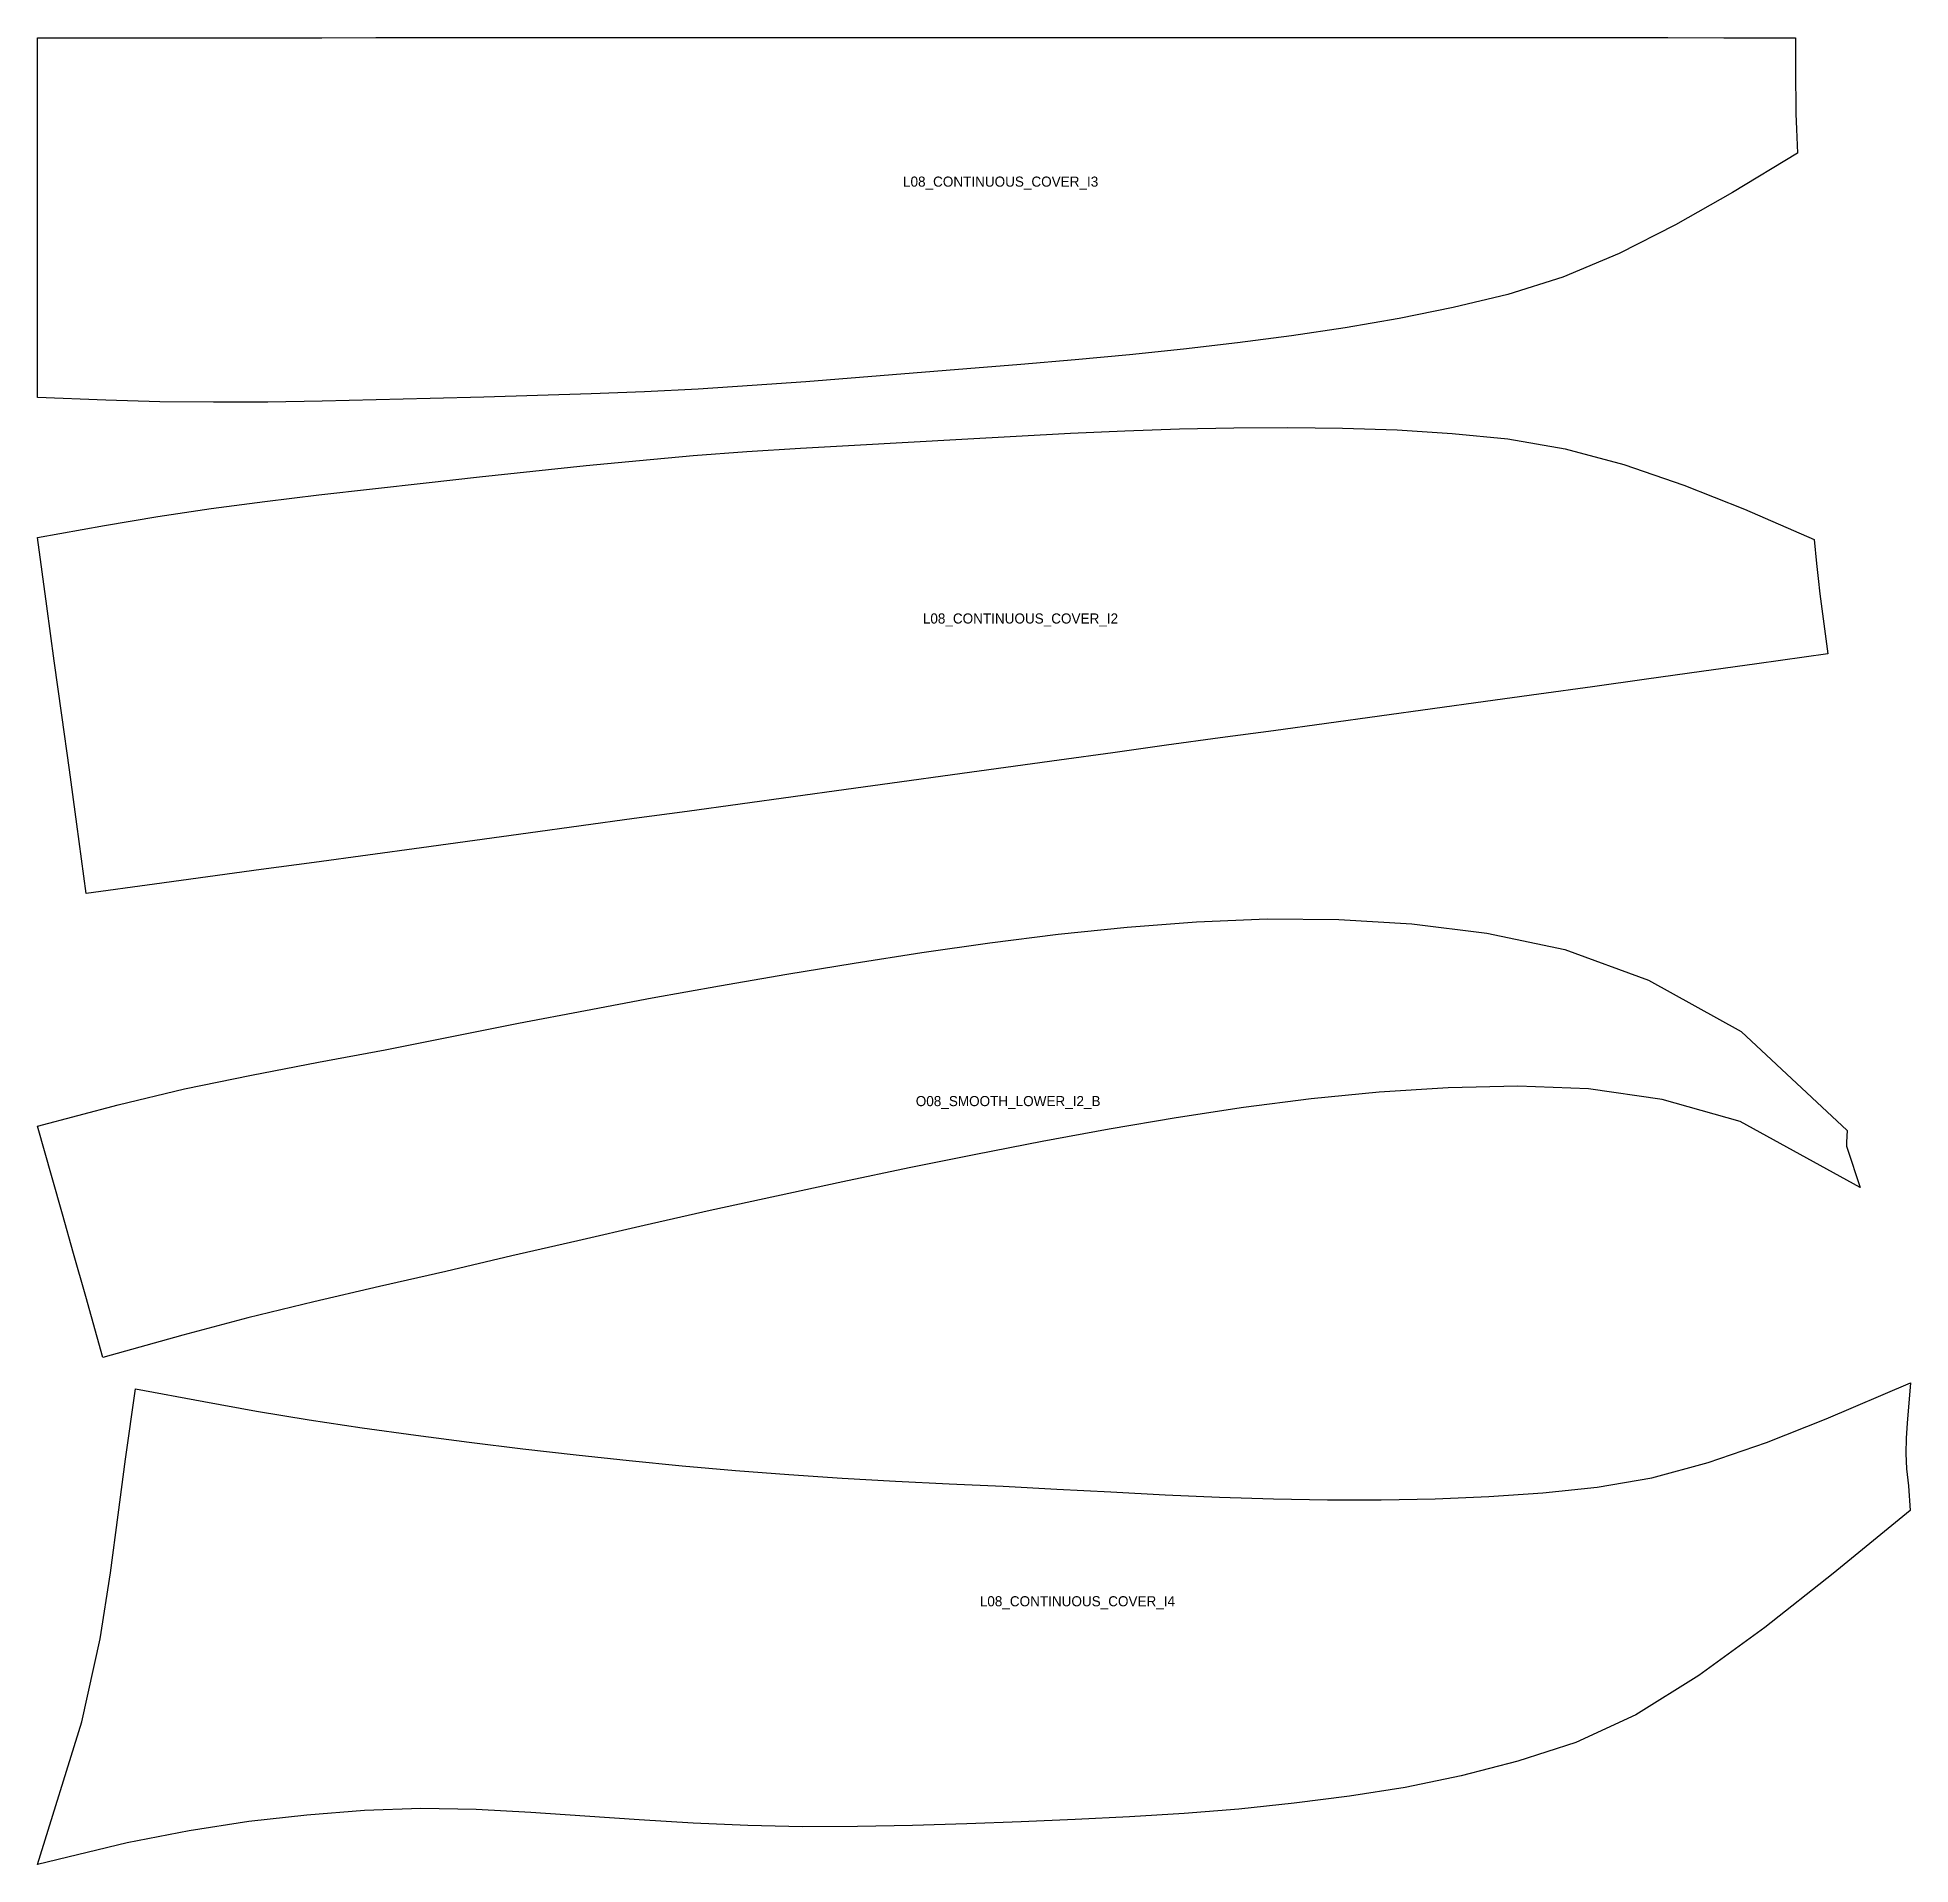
# Model space of a CAD drawing. Header units: millimetres. Extents: x 15 to 21550, y 15 to 1461.
# Drawn here: x 6939 to 8422, y 15 to 1461 of the extents above; entities that cross this region are included whole.
import ezdxf

# ---------------------------------------------------------------- set-up
doc = ezdxf.new("R2010")
doc.units = ezdxf.units.MM

msp = doc.modelspace()

# ---------------------------------------------------------------- texts
for s, p in [('L08_CONTINUOUS_COVER_I3', (7624.6, 1343.1)), ('L08_CONTINUOUS_COVER_I2', (7640.3, 997.3)), ('O08_SMOOTH_LOWER_I2_B', (7634.7, 615.3)), ('L08_CONTINUOUS_COVER_I4', (7685.4, 219.4))]:
    msp.add_text(s, height=8).set_placement(p)

# ---------------------------------------------------------------- linework, layer by layer
for points in [[(6939.4, 1460.8), (6993.9, 1460.8), (7036.4, 1460.9), (7078.9, 1460.9), (7121.6, 1461), (7164.4, 1461), (7207.2, 1461.1), (7249.9, 1461.1), (7292.4, 1461.2), (7334.8, 1461.2), (7377.1, 1461.2), (7419.5, 1461.2), (7461.8, 1461.2), (7504.2, 1461.2), (7546.7, 1461.2), (7589.1, 1461.2), (7631.6, 1461.2), (7674.1, 1461.2), (7716.9, 1461.2), (7759.8, 1461.2), (7802.7, 1461.2), (7845.5, 1461.2), (7888, 1461.2), (7930.5, 1461.2), (7972.9, 1461.2), (8015.2, 1461.2), (8057.6, 1461.2), (8100.1, 1461.2), (8142.9, 1461.2), (8186.2, 1461.1), (8230.1, 1461.1), (8274.5, 1461), (8331.1, 1460.8), (8331.2, 1436.8), (8331.3, 1424.8), (8331.4, 1412.7), (8331.6, 1400.7), (8332, 1388.7), (8332.7, 1369.5), (8281.3, 1338.5), (8236.2, 1313), (8191.5, 1290.3), (8147.1, 1271.5), (8103.4, 1257.7), (8060.2, 1247.4), (8017.4, 1238.7), (7974.7, 1231.4), (7932.1, 1225.1), (7889.5, 1219.5), (7846.8, 1214.4), (7803.8, 1210), (7760.8, 1206), (7717.9, 1202.4), (7675.1, 1199), (7632.6, 1195.6), (7590.1, 1192.1), (7547.6, 1188.7), (7505.1, 1185.6), (7462.5, 1182.9), (7420, 1180.8), (7377.6, 1179.2), (7335.1, 1177.7), (7292.7, 1176.5), (7250.2, 1175.4), (7207.5, 1174.3), (7164.6, 1173.3), (7121.6, 1172.6), (7078.8, 1172.4), (7036.1, 1172.9), (6993.4, 1174.1), (6939.4, 1176.3), (6939.3, 1231.3), (6939.3, 1274.8), (6939.4, 1318.3), (6939.4, 1361.8), (6939.4, 1405.3), (6939.4, 1460.8)], [(6939.3, 1065.5), (6992.5, 1074.9), (7034.6, 1081.9), (7076.9, 1088.3), (7119.3, 1093.9), (7162, 1099.1), (7204.6, 1104), (7247.1, 1108.7), (7289.3, 1113.4), (7331.5, 1118), (7373.8, 1122.3), (7416, 1126.4), (7458.4, 1130.2), (7500.9, 1133.4), (7543.5, 1136), (7586.1, 1138.4), (7628.6, 1140.8), (7671.2, 1143.2), (7714.1, 1145.7), (7757.1, 1147.9), (7800.3, 1149.9), (7843.4, 1151.3), (7886.4, 1152.1), (7929.4, 1152.4), (7972.5, 1151.9), (8015.8, 1150.5), (8059.4, 1147.7), (8103.5, 1143.5), (8148.8, 1135.7), (8195.3, 1123.1), (8242.7, 1106.8), (8290.8, 1087.7), (8345.9, 1063.9), (8347.8, 1044.8), (8349.1, 1032.9), (8350.5, 1020.9), (8352, 1009), (8353.6, 997.1), (8356.8, 973.3), (8300.7, 965.4), (8256.7, 959.3), (8213.3, 953.2), (8170.4, 947.3), (8128, 941.4), (8085.9, 935.6), (8043.9, 929.8), (8001.9, 924), (7959.9, 918.3), (7917.9, 912.5), (7875.7, 906.7), (7833.3, 900.9), (7790.8, 895), (7748.3, 889.2), (7706, 883.3), (7663.8, 877.5), (7621.8, 871.8), (7579.7, 866), (7537.6, 860.2), (7495.6, 854.4), (7453.7, 848.6), (7411.7, 842.9), (7369.8, 837.1), (7327.8, 831.3), (7285.7, 825.6), (7243.4, 819.8), (7201, 814), (7158.5, 808.2), (7116.3, 802.5), (7074.1, 796.7), (7032, 791), (6978, 783.6), (6970.5, 838.6), (6964.6, 881.6), (6958.6, 924.7), (6952.6, 967.8), (6946.7, 1011), (6939.3, 1065.5)], [(6939.3, 599.5), (7003.2, 616.3), (7055.8, 628.9), (7108.7, 639.9), (7161.7, 650), (7214.6, 660), (7267.3, 670.5), (7320.2, 680.9), (7373.1, 691.1), (7426.1, 700.9), (7479.3, 710.5), (7532.6, 719.7), (7586, 728.5), (7639.5, 736.8), (7693.3, 744.5), (7747.5, 751.3), (7802, 757), (7857, 761.3), (7912.8, 763.6), (7969.6, 763.1), (8027.5, 759.5), (8086.8, 752.3), (8148.5, 739.3), (8214.8, 715), (8288.1, 674.5), (8372.1, 595.9), (8371.6, 586.7), (8371.6, 584.9), (8371.7, 583.7), (8372.1, 582.1), (8382.3, 550.9), (8287.3, 603.1), (8225.6, 620.5), (8167.4, 628.9), (8111.5, 631), (8056.3, 629.8), (8001.7, 626.4), (7947.7, 621.2), (7894.2, 614.3), (7840.9, 606.1), (7787.8, 597.1), (7734.9, 587.3), (7682.2, 577.1), (7629.5, 566.4), (7576.9, 555.4), (7524.4, 544.1), (7471.9, 532.6), (7419.6, 520.8), (7367.2, 508.8), (7314.9, 496.7), (7262.6, 484.5), (7210.2, 472.5), (7158, 460.4), (7106, 447.8), (7054.3, 434.1), (6991.2, 416.3), (6977.5, 464.6), (6967.9, 498.6), (6959.1, 529.8), (6951, 558.6), (6939.3, 599.5)], [(7016.9, 391.5), (7071, 381.4), (7112.7, 373.9), (7154.5, 367), (7196.5, 360.7), (7238.8, 354.8), (7281.2, 349.3), (7323.5, 344.1), (7365.7, 339.3), (7407.7, 334.8), (7449.8, 330.7), (7491.9, 327), (7534.1, 323.6), (7576.3, 320.9), (7618.7, 318.5), (7661.2, 316.4), (7703.8, 314.4), (7746.4, 312.2), (7789.2, 309.9), (7832.2, 307.7), (7875.1, 305.7), (7917.9, 304.4), (7960.6, 303.8), (8003.2, 303.7), (8045.8, 304.4), (8088.4, 306.2), (8131.2, 309.2), (8174.1, 313.6), (8217.4, 321.2), (8262, 333.3), (8308.2, 349.1), (8355.6, 367.8), (8422.3, 396.3), (8419.5, 364.3), (8418.8, 352.4), (8418.5, 340.4), (8419, 328.3), (8420.7, 314.8), (8422.1, 295.2), (8361, 245.4), (8306.8, 202.5), (8254.7, 164.5), (8204.9, 133.4), (8157.4, 111.6), (8111.5, 96.8), (8066.6, 85.2), (8022.1, 76.1), (7978, 69), (7934.2, 63.5), (7890.6, 58.9), (7847.2, 55.4), (7804, 52.8), (7761, 50.7), (7718.1, 48.8), (7675.1, 47.1), (7632, 45.8), (7588.6, 45), (7545.1, 44.9), (7501.7, 45.8), (7458.5, 47.8), (7415.6, 50.4), (7372.7, 53.3), (7329.8, 56.2), (7286.7, 58.6), (7242.9, 59.3), (7198.2, 57.7), (7152.7, 54.1), (7106.7, 49), (7059.4, 41.8), (7010.3, 32.1), (6939.3, 15), (6974.5, 128), (6988.9, 193.7), (6997.1, 245.9), (7003.3, 291.9), (7009.1, 335.8), (7016.9, 391.5)]]:
    msp.add_lwpolyline(points, close=True)

msp.set_redraw_order([(e.dxf.handle, doc.entitydb.next_handle()) for e in msp.query("TEXT MTEXT ATTDEF DIMENSION ARC_DIMENSION")])  # texts and dimensions are drawn at this point

doc.saveas('drawing.dxf')
